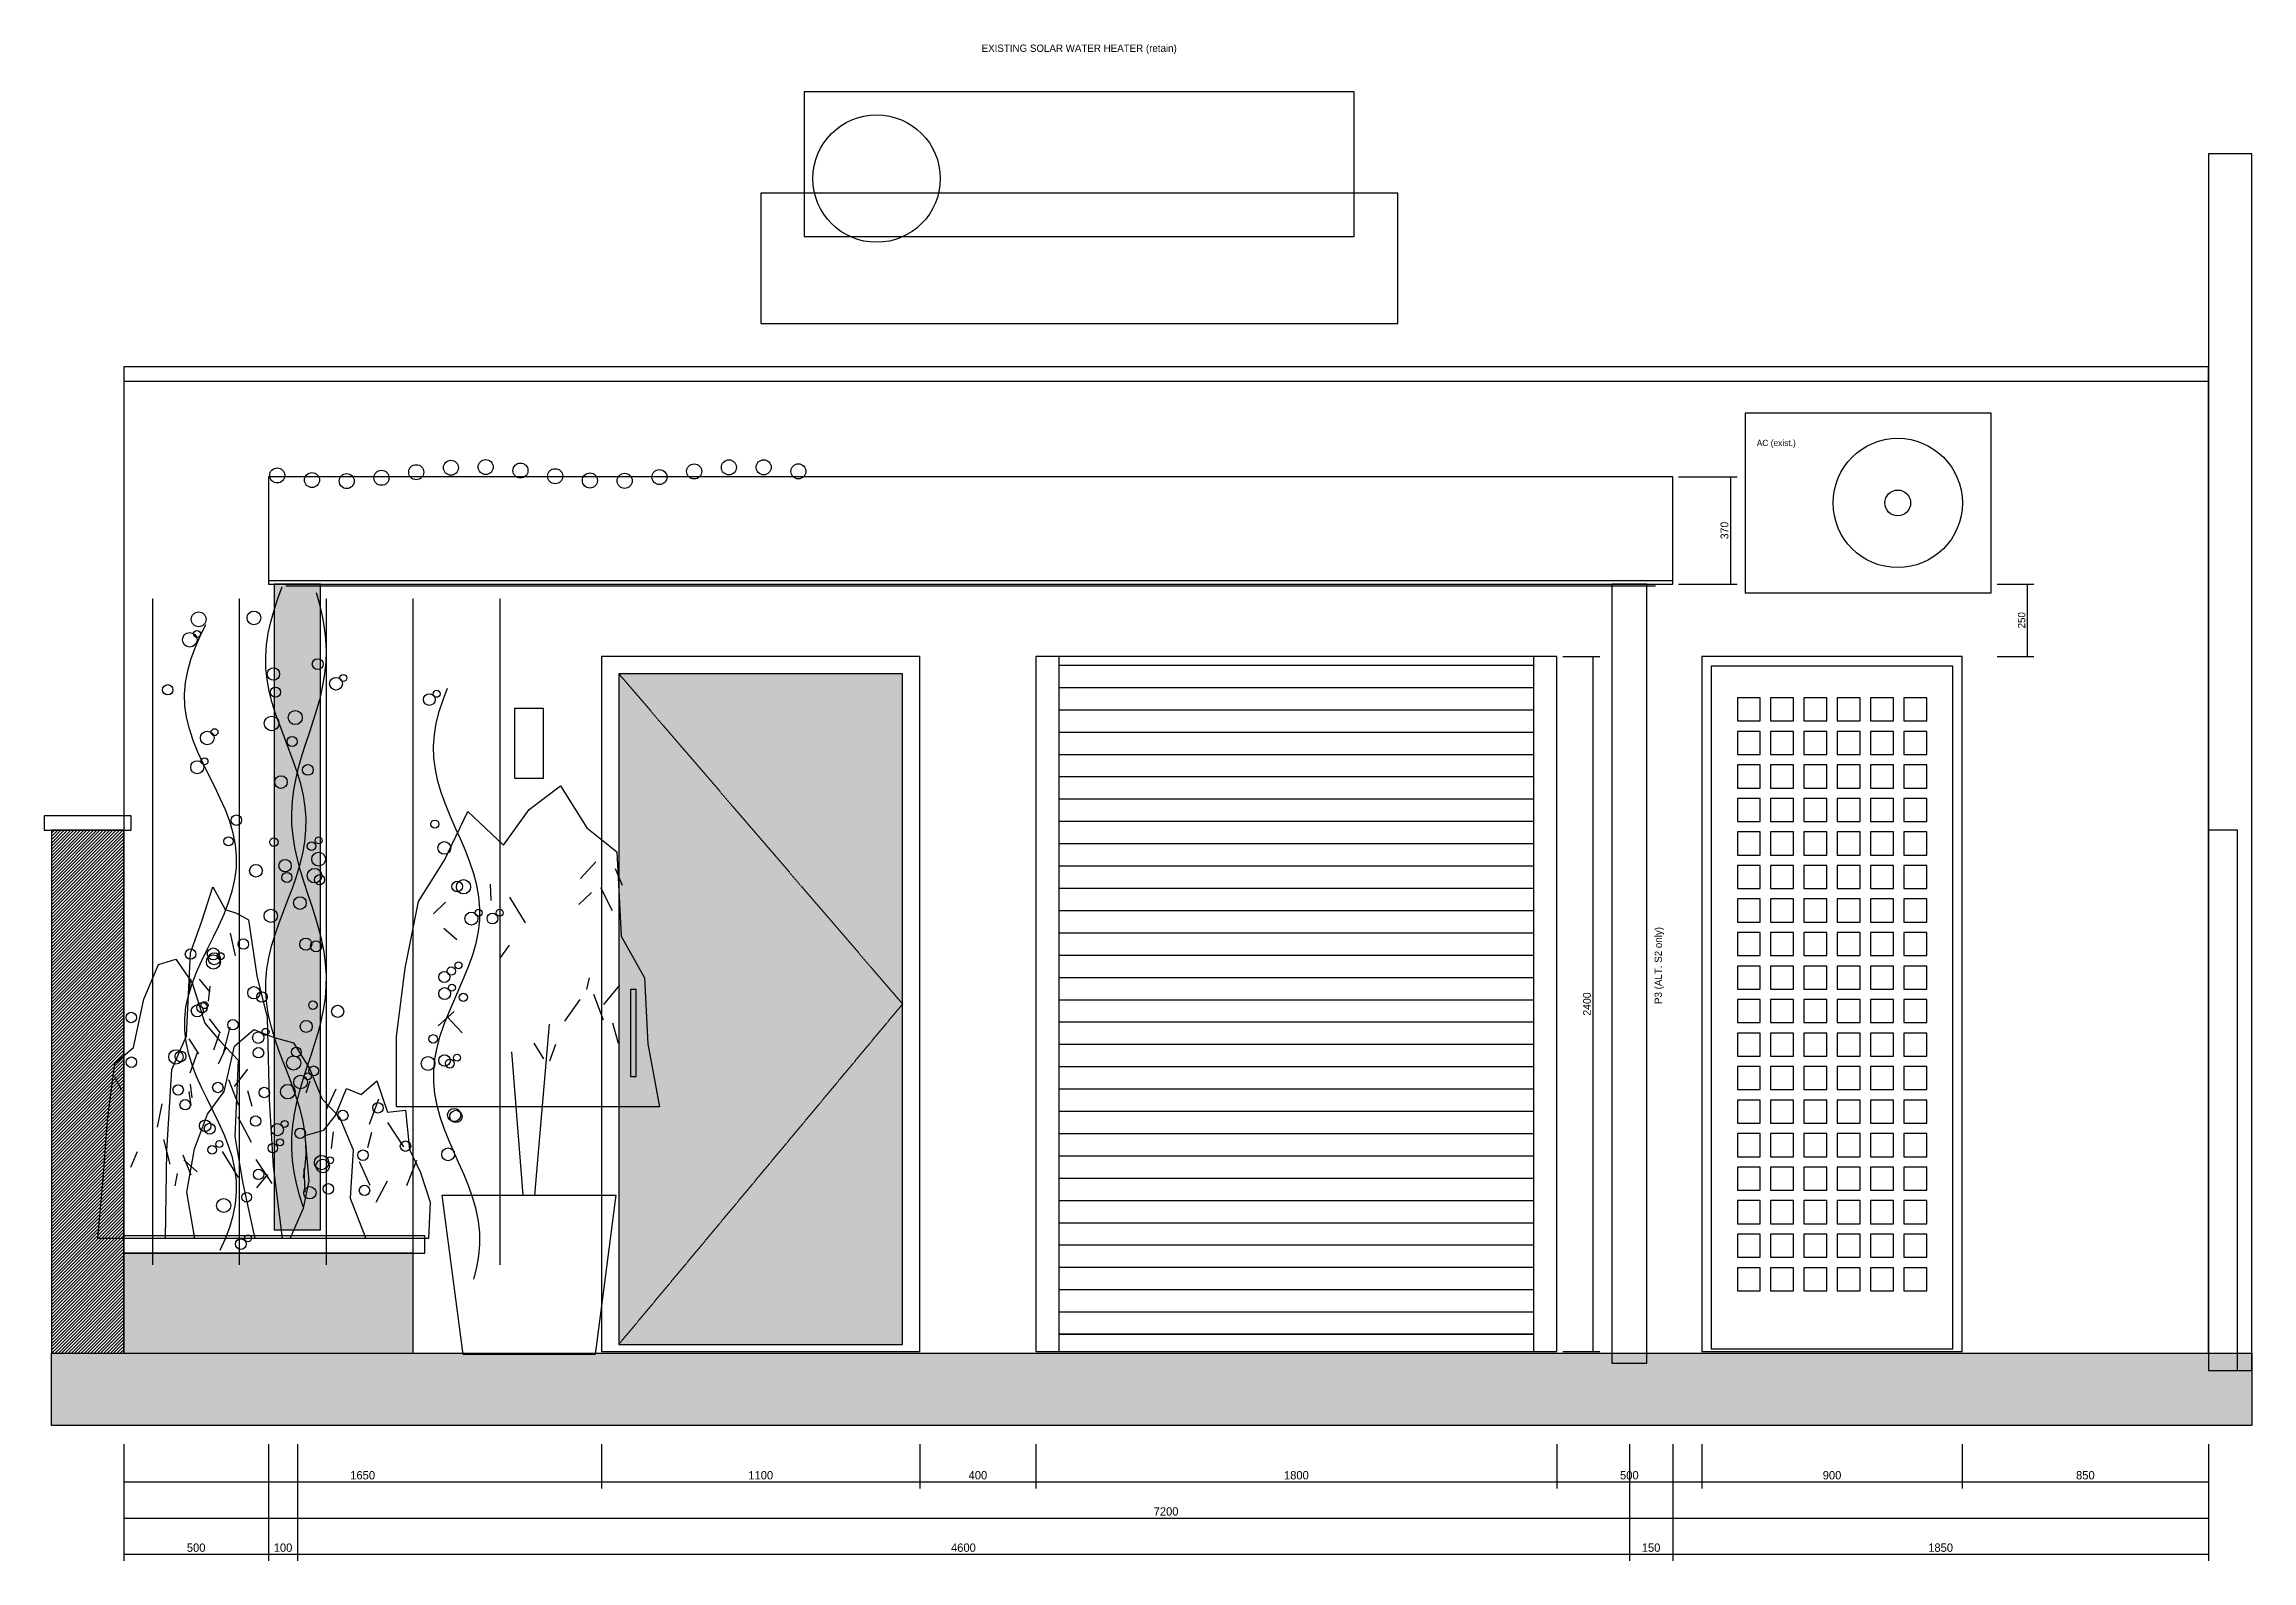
# Model space of a CAD drawing. Header units: millimetres. Extents: x -3750 to 66350, y -83500 to 3000.
# Drawn here: x -275 to 7350, y -20722 to -15486 of the extents above; entities that cross this region are included whole.
import ezdxf
from ezdxf.enums import TextEntityAlignment as Align

# ---------------------------------------------------------------- set-up
doc = ezdxf.new("R2010")
doc.units = ezdxf.units.MM
doc.linetypes.add('DASHED', pattern=[1.524, 1.27, -0.254])
for name, color, linetype in [('A-DIMS', 3, 'Continuous'), ('A-DOOR', 5, 'Continuous'), ('A-HATCH', 9, 'Continuous'), ('A-TEXT', 2, 'Continuous'), ('A-TIMBER', 30, 'Continuous'), ('A-WALL', 7, 'Continuous'), ('L-PLANT', 94, 'Continuous')]:
    doc.layers.add(name, color=color, linetype=linetype)

msp = doc.modelspace()

# ---------------------------------------------------------------- texts
at = {"layer": 'A-DIMS'}
for s, height, p in [('370', 27, (5550, -17165)), ('250', 25.2, (6575, -17475)), ('2400', 27, (5075, -18800))]:
    msp.add_text(s, height=height, rotation=90, dxfattribs=at).set_placement(p, align=Align.BOTTOM_CENTER)
for s, p in [('1650', (825, -20450)), ('1100', (2200, -20450)), ('400', (2950, -20450)), ('1800', (4050, -20450)), ('500', (5200, -20450)), ('900', (5900, -20450)), ('850', (6775, -20450)), ('7200', (3600, -20575)), ('500', (250, -20700)), ('100', (550, -20700)), ('4600', (2900, -20700)), ('150', (5275, -20700)), ('1850', (6275, -20700))]:
    msp.add_text(s, height=28.8, dxfattribs=at).set_placement(p, align=Align.BOTTOM_CENTER)
at = {"layer": 'A-TEXT'}
msp.add_text('EXISTING SOLAR WATER HEATER (retain)', height=25.2, dxfattribs=at).set_placement((3300, -15520), align=Align.BOTTOM_CENTER)
msp.add_text('AC (exist.)', height=21.6, dxfattribs=at).set_placement((5640, -16880), align=Align.BOTTOM_LEFT)
msp.add_text('P3 (ALT. S2 only)', height=25.2, rotation=90, dxfattribs=at).set_placement((5320, -18800), align=Align.BOTTOM_LEFT)

# ---------------------------------------------------------------- hatches: boundary and pattern name
at = {"layer": 'A-HATCH'}
h = msp.add_hatch(dxfattribs=at)
h.set_pattern_fill('ANSI36', scale=2.5)
h.paths.add_polyline_path([(520, -19580), (680, -19580), (680, -17350), (520, -17350)])
for points in [[(1710, -19975), (2690, -19975), (2690, -17660), (1710, -17660)], [(0, -20005), (1000, -20005), (1000, -19660), (0, -19660)]]:
    msp.add_hatch(color=8, dxfattribs=at).paths.add_polyline_path(points)
h = msp.add_hatch(dxfattribs=at)
h.set_pattern_fill('ANSI31', scale=2.5)
h.paths.add_polyline_path([(-250, -20005), (0, -20005), (0, -18200), (-250, -18200)])
h = msp.add_hatch(dxfattribs=at)
h.set_pattern_fill('EARTH', scale=2.5)
h.paths.add_polyline_path([(-250, -20005), (7350, -20005), (7350, -20255), (-250, -20255)])

# ---------------------------------------------------------------- linework, layer by layer
at = {"layer": 'A-DIMS'}
for p, q in [((5370, -16980), (5572.5, -16980)), ((5550, -17350), (5550, -16980)), ((5370, -17350), (5572.5, -17350)), ((6470, -17350), (6597.5, -17350)), ((6575, -17600), (6575, -17350)), ((4970, -17600), (5097.5, -17600)), ((5075, -20000), (5075, -17600)), ((6470, -17600), (6597.5, -17600)), ((4970, -20000), (5097.5, -20000)), ((0, -20320), (0, -20472.5)), ((0, -20320), (0, -20597.5)), ((0, -20320), (0, -20722.5)), ((500, -20320), (500, -20722.5)), ((500, -20320), (500, -20722.5)), ((600, -20320), (600, -20722.5)), ((600, -20320), (600, -20722.5)), ((1650, -20320), (1650, -20472.5)), ((1650, -20320), (1650, -20472.5)), ((2750, -20320), (2750, -20472.5)), ((2750, -20320), (2750, -20472.5)), ((3150, -20320), (3150, -20472.5)), ((3150, -20320), (3150, -20472.5)), ((4950, -20320), (4950, -20472.5)), ((4950, -20320), (4950, -20472.5)), ((5200, -20320), (5200, -20722.5)), ((5200, -20320), (5200, -20722.5)), ((5350, -20320), (5350, -20722.5)), ((5350, -20320), (5350, -20722.5)), ((5450, -20320), (5450, -20472.5)), ((5450, -20320), (5450, -20472.5)), ((6350, -20320), (6350, -20472.5)), ((6350, -20320), (6350, -20472.5)), ((7200, -20320), (7200, -20472.5)), ((7200, -20320), (7200, -20597.5)), ((7200, -20320), (7200, -20722.5)), ((0, -20450), (1650, -20450)), ((1650, -20450), (2750, -20450)), ((2750, -20450), (3150, -20450)), ((3150, -20450), (4950, -20450)), ((4950, -20450), (5450, -20450)), ((5450, -20450), (6350, -20450)), ((6350, -20450), (7200, -20450)), ((0, -20575), (7200, -20575)), ((0, -20700), (500, -20700)), ((500, -20700), (600, -20700)), ((600, -20700), (5200, -20700)), ((5200, -20700), (5350, -20700)), ((5350, -20700), (7200, -20700))]:
    msp.add_line(p, q, dxfattribs=at)
at = {"layer": 'A-DOOR'}
for p, q in [((3230, -17630), (4870, -17630)), ((3230, -17707), (4870, -17707)), ((3230, -17784), (4870, -17784)), ((3230, -17861), (4870, -17861)), ((3230, -17938), (4870, -17938)), ((3230, -18015), (4870, -18015)), ((3230, -18092), (4870, -18092)), ((3230, -18169), (4870, -18169)), ((3230, -18246), (4870, -18246)), ((3230, -18323), (4870, -18323)), ((3230, -18400), (4870, -18400)), ((3230, -18477), (4870, -18477)), ((3230, -18554), (4870, -18554)), ((3230, -18631), (4870, -18631)), ((3230, -18708), (4870, -18708)), ((3230, -18785), (4870, -18785)), ((3230, -18862), (4870, -18862)), ((3230, -18939), (4870, -18939)), ((3230, -19016), (4870, -19016)), ((3230, -19093), (4870, -19093)), ((3230, -19170), (4870, -19170)), ((3230, -19247), (4870, -19247)), ((3230, -19324), (4870, -19324)), ((3230, -19401), (4870, -19401)), ((3230, -19478), (4870, -19478)), ((3230, -19555), (4870, -19555)), ((3230, -19632), (4870, -19632)), ((3230, -19709), (4870, -19709)), ((3230, -19786), (4870, -19786)), ((3230, -19863), (4870, -19863)), ((3230, -19940), (4870, -19940))]:
    msp.add_line(p, q, dxfattribs=at)
for points in [[(1650, -20000), (2750, -20000), (2750, -17600), (1650, -17600)], [(3150, -20000), (4950, -20000), (4950, -17600), (3150, -17600)], [(3230, -20000), (4870, -20000), (4870, -17600), (3230, -17600)], [(5450, -20000), (6350, -20000), (6350, -17600), (5450, -17600)], [(1710, -19975), (2690, -19975), (2690, -17660), (1710, -17660)], [(1710, -19975), (2690, -19975), (2690, -17660), (1710, -17660)], [(5483, -19990), (6317, -19990), (6317, -17633), (5483, -17633)], [(5573, -17822.7), (5652, -17822.7), (5652, -17743), (5573, -17743)], [(5688, -17822.7), (5767, -17822.7), (5767, -17743), (5688, -17743)], [(5803, -17822.7), (5882, -17822.7), (5882, -17743), (5803, -17743)], [(5918, -17822.7), (5997, -17822.7), (5997, -17743), (5918, -17743)], [(6033, -17822.7), (6112, -17822.7), (6112, -17743), (6033, -17743)], [(6148, -17822.7), (6227, -17822.7), (6227, -17743), (6148, -17743)], [(5573, -17938.4), (5652, -17938.4), (5652, -17858.7), (5573, -17858.7)], [(5688, -17938.4), (5767, -17938.4), (5767, -17858.7), (5688, -17858.7)], [(5803, -17938.4), (5882, -17938.4), (5882, -17858.7), (5803, -17858.7)], [(5918, -17938.4), (5997, -17938.4), (5997, -17858.7), (5918, -17858.7)], [(6033, -17938.4), (6112, -17938.4), (6112, -17858.7), (6033, -17858.7)], [(6148, -17938.4), (6227, -17938.4), (6227, -17858.7), (6148, -17858.7)], [(5573, -18054.2), (5652, -18054.2), (5652, -17974.4), (5573, -17974.4)], [(5688, -18054.2), (5767, -18054.2), (5767, -17974.4), (5688, -17974.4)], [(5803, -18054.2), (5882, -18054.2), (5882, -17974.4), (5803, -17974.4)], [(5918, -18054.2), (5997, -18054.2), (5997, -17974.4), (5918, -17974.4)], [(6033, -18054.2), (6112, -18054.2), (6112, -17974.4), (6033, -17974.4)], [(6148, -18054.2), (6227, -18054.2), (6227, -17974.4), (6148, -17974.4)], [(5573, -18169.9), (5652, -18169.9), (5652, -18090.2), (5573, -18090.2)], [(5688, -18169.9), (5767, -18169.9), (5767, -18090.2), (5688, -18090.2)], [(5803, -18169.9), (5882, -18169.9), (5882, -18090.2), (5803, -18090.2)], [(5918, -18169.9), (5997, -18169.9), (5997, -18090.2), (5918, -18090.2)], [(6033, -18169.9), (6112, -18169.9), (6112, -18090.2), (6033, -18090.2)], [(6148, -18169.9), (6227, -18169.9), (6227, -18090.2), (6148, -18090.2)], [(5573, -18285.6), (5652, -18285.6), (5652, -18205.9), (5573, -18205.9)], [(5688, -18285.6), (5767, -18285.6), (5767, -18205.9), (5688, -18205.9)], [(5803, -18285.6), (5882, -18285.6), (5882, -18205.9), (5803, -18205.9)], [(5918, -18285.6), (5997, -18285.6), (5997, -18205.9), (5918, -18205.9)], [(6033, -18285.6), (6112, -18285.6), (6112, -18205.9), (6033, -18205.9)], [(6148, -18285.6), (6227, -18285.6), (6227, -18205.9), (6148, -18205.9)], [(5573, -18401.3), (5652, -18401.3), (5652, -18321.6), (5573, -18321.6)], [(5688, -18401.3), (5767, -18401.3), (5767, -18321.6), (5688, -18321.6)], [(5803, -18401.3), (5882, -18401.3), (5882, -18321.6), (5803, -18321.6)], [(5918, -18401.3), (5997, -18401.3), (5997, -18321.6), (5918, -18321.6)], [(6033, -18401.3), (6112, -18401.3), (6112, -18321.6), (6033, -18321.6)], [(6148, -18401.3), (6227, -18401.3), (6227, -18321.6), (6148, -18321.6)], [(5573, -18517.1), (5652, -18517.1), (5652, -18437.3), (5573, -18437.3)], [(5688, -18517.1), (5767, -18517.1), (5767, -18437.3), (5688, -18437.3)], [(5803, -18517.1), (5882, -18517.1), (5882, -18437.3), (5803, -18437.3)], [(5918, -18517.1), (5997, -18517.1), (5997, -18437.3), (5918, -18437.3)], [(6033, -18517.1), (6112, -18517.1), (6112, -18437.3), (6033, -18437.3)], [(6148, -18517.1), (6227, -18517.1), (6227, -18437.3), (6148, -18437.3)], [(5573, -18632.8), (5652, -18632.8), (5652, -18553.1), (5573, -18553.1)], [(5688, -18632.8), (5767, -18632.8), (5767, -18553.1), (5688, -18553.1)], [(5803, -18632.8), (5882, -18632.8), (5882, -18553.1), (5803, -18553.1)], [(5918, -18632.8), (5997, -18632.8), (5997, -18553.1), (5918, -18553.1)], [(6033, -18632.8), (6112, -18632.8), (6112, -18553.1), (6033, -18553.1)], [(6148, -18632.8), (6227, -18632.8), (6227, -18553.1), (6148, -18553.1)], [(5573, -18748.5), (5652, -18748.5), (5652, -18668.8), (5573, -18668.8)], [(5688, -18748.5), (5767, -18748.5), (5767, -18668.8), (5688, -18668.8)], [(5803, -18748.5), (5882, -18748.5), (5882, -18668.8), (5803, -18668.8)], [(5918, -18748.5), (5997, -18748.5), (5997, -18668.8), (5918, -18668.8)], [(6033, -18748.5), (6112, -18748.5), (6112, -18668.8), (6033, -18668.8)], [(6148, -18748.5), (6227, -18748.5), (6227, -18668.8), (6148, -18668.8)], [(5573, -18864.2), (5652, -18864.2), (5652, -18784.5), (5573, -18784.5)], [(5688, -18864.2), (5767, -18864.2), (5767, -18784.5), (5688, -18784.5)], [(5803, -18864.2), (5882, -18864.2), (5882, -18784.5), (5803, -18784.5)], [(5918, -18864.2), (5997, -18864.2), (5997, -18784.5), (5918, -18784.5)], [(6033, -18864.2), (6112, -18864.2), (6112, -18784.5), (6033, -18784.5)], [(6148, -18864.2), (6227, -18864.2), (6227, -18784.5), (6148, -18784.5)], [(5573, -18979.9), (5652, -18979.9), (5652, -18900.2), (5573, -18900.2)], [(5688, -18979.9), (5767, -18979.9), (5767, -18900.2), (5688, -18900.2)], [(5803, -18979.9), (5882, -18979.9), (5882, -18900.2), (5803, -18900.2)], [(5918, -18979.9), (5997, -18979.9), (5997, -18900.2), (5918, -18900.2)], [(6033, -18979.9), (6112, -18979.9), (6112, -18900.2), (6033, -18900.2)], [(6148, -18979.9), (6227, -18979.9), (6227, -18900.2), (6148, -18900.2)], [(5573, -19095.7), (5652, -19095.7), (5652, -19015.9), (5573, -19015.9)], [(5688, -19095.7), (5767, -19095.7), (5767, -19015.9), (5688, -19015.9)], [(5803, -19095.7), (5882, -19095.7), (5882, -19015.9), (5803, -19015.9)], [(5918, -19095.7), (5997, -19095.7), (5997, -19015.9), (5918, -19015.9)], [(6033, -19095.7), (6112, -19095.7), (6112, -19015.9), (6033, -19015.9)], [(6148, -19095.7), (6227, -19095.7), (6227, -19015.9), (6148, -19015.9)], [(5573, -19211.4), (5652, -19211.4), (5652, -19131.7), (5573, -19131.7)], [(5688, -19211.4), (5767, -19211.4), (5767, -19131.7), (5688, -19131.7)], [(5803, -19211.4), (5882, -19211.4), (5882, -19131.7), (5803, -19131.7)], [(5918, -19211.4), (5997, -19211.4), (5997, -19131.7), (5918, -19131.7)], [(6033, -19211.4), (6112, -19211.4), (6112, -19131.7), (6033, -19131.7)], [(6148, -19211.4), (6227, -19211.4), (6227, -19131.7), (6148, -19131.7)], [(5573, -19327.1), (5652, -19327.1), (5652, -19247.4), (5573, -19247.4)], [(5688, -19327.1), (5767, -19327.1), (5767, -19247.4), (5688, -19247.4)], [(5803, -19327.1), (5882, -19327.1), (5882, -19247.4), (5803, -19247.4)], [(5918, -19327.1), (5997, -19327.1), (5997, -19247.4), (5918, -19247.4)], [(6033, -19327.1), (6112, -19327.1), (6112, -19247.4), (6033, -19247.4)], [(6148, -19327.1), (6227, -19327.1), (6227, -19247.4), (6148, -19247.4)], [(5573, -19442.8), (5652, -19442.8), (5652, -19363.1), (5573, -19363.1)], [(5688, -19442.8), (5767, -19442.8), (5767, -19363.1), (5688, -19363.1)], [(5803, -19442.8), (5882, -19442.8), (5882, -19363.1), (5803, -19363.1)], [(5918, -19442.8), (5997, -19442.8), (5997, -19363.1), (5918, -19363.1)], [(6033, -19442.8), (6112, -19442.8), (6112, -19363.1), (6033, -19363.1)], [(6148, -19442.8), (6227, -19442.8), (6227, -19363.1), (6148, -19363.1)], [(5573, -19558.6), (5652, -19558.6), (5652, -19478.8), (5573, -19478.8)], [(5688, -19558.6), (5767, -19558.6), (5767, -19478.8), (5688, -19478.8)], [(5803, -19558.6), (5882, -19558.6), (5882, -19478.8), (5803, -19478.8)], [(5918, -19558.6), (5997, -19558.6), (5997, -19478.8), (5918, -19478.8)], [(6033, -19558.6), (6112, -19558.6), (6112, -19478.8), (6033, -19478.8)], [(6148, -19558.6), (6227, -19558.6), (6227, -19478.8), (6148, -19478.8)], [(5573, -19674.3), (5652, -19674.3), (5652, -19594.6), (5573, -19594.6)], [(5688, -19674.3), (5767, -19674.3), (5767, -19594.6), (5688, -19594.6)], [(5803, -19674.3), (5882, -19674.3), (5882, -19594.6), (5803, -19594.6)], [(5918, -19674.3), (5997, -19674.3), (5997, -19594.6), (5918, -19594.6)], [(6033, -19674.3), (6112, -19674.3), (6112, -19594.6), (6033, -19594.6)], [(6148, -19674.3), (6227, -19674.3), (6227, -19594.6), (6148, -19594.6)], [(5573, -19790), (5652, -19790), (5652, -19710.3), (5573, -19710.3)], [(5688, -19790), (5767, -19790), (5767, -19710.3), (5688, -19710.3)], [(5803, -19790), (5882, -19790), (5882, -19710.3), (5803, -19710.3)], [(5918, -19790), (5997, -19790), (5997, -19710.3), (5918, -19710.3)], [(6033, -19790), (6112, -19790), (6112, -19710.3), (6033, -19710.3)], [(6148, -19790), (6227, -19790), (6227, -19710.3), (6148, -19710.3)]]:
    msp.add_lwpolyline(points, close=True, dxfattribs=at)
at = {"layer": 'A-TIMBER'}
msp.add_lwpolyline([(520, -19580), (680, -19580), (680, -17350), (520, -17350)], close=True, dxfattribs=at)
at = {"layer": 'A-WALL'}
for p, q in [((500, -17338), (5350, -17338)), ((560, -17356), (5290, -17356)), ((1420, -19460), (1470, -18870)), ((1380, -19460), (1340, -18965)), ((-250, -20005), (7350, -20005))]:
    msp.add_line(p, q, dxfattribs=at)
at = {"layer": 'A-WALL', "linetype": 'DASHED'}
for p, q in [((100, -19700), (100, -17400)), ((400, -19700), (400, -17400)), ((700, -19700), (700, -17400)), ((1000, -19700), (1000, -17400)), ((1300, -19700), (1300, -17400)), ((1710, -17660), (2690, -18800)), ((1710, -19975), (2690, -18800))]:
    msp.add_line(p, q, dxfattribs=at)
for points in [[(2350, -16150), (4250, -16150), (4250, -15650), (2350, -15650)], [(2200, -16450), (4400, -16450), (4400, -16000), (2200, -16000)], [(5140, -20040), (5260, -20040), (5260, -17350), (5140, -17350)]]:
    msp.add_lwpolyline(points, close=True, dxfattribs=at)
at = {"layer": 'A-WALL'}
for points in [[(7200, -20065), (7350, -20065), (7350, -15865), (7200, -15865)], [(0, -20005), (7200, -20005), (7200, -16600), (0, -16600)], [(0, -16650), (7200, -16650), (7200, -16600), (0, -16600)], [(5600, -17380), (6450, -17380), (6450, -16760), (5600, -16760)], [(500, -17350), (5350, -17350), (5350, -16980), (500, -16980)], [(1350, -18020), (1450, -18020), (1450, -17780), (1350, -17780)], [(-275, -18200), (25, -18200), (25, -18150), (-275, -18150)], [(-250, -20005), (0, -20005), (0, -18200), (-250, -18200)], [(7200, -20065), (7300, -20065), (7300, -18200), (7200, -18200)], [(1750, -19050), (1770, -19050), (1770, -18750), (1750, -18750)], [(1100, -19460), (1700, -19460), (1628, -20010), (1172, -20010)], [(0, -19660), (1040, -19660), (1040, -19600), (0, -19600)], [(0, -20005), (1000, -20005), (1000, -19660), (0, -19660)], [(3230, -20000), (4870, -20000), (4870, -19940), (3230, -19940)], [(-250, -20005), (7350, -20005), (7350, -20255), (-250, -20255)]]:
    msp.add_lwpolyline(points, close=True, dxfattribs=at)
for centre, radius in [((2600, -15950), 220), ((6127, -17070), 223.2), ((1130, -16948.3), 26), ((1250, -16946), 26), ((2090, -16947), 26), ((2210, -16946.9), 26), ((530, -16974.8), 26), ((650, -16990.9), 26), ((770, -16994.4), 26), ((890, -16983.1), 26), ((1010, -16963.8), 26), ((1370, -16958.2), 26), ((1490, -16977.6), 26), ((1610, -16992.4), 26), ((1730, -16993.6), 26), ((1850, -16980.5), 26), ((1970, -16961), 26), ((2330, -16960.9), 26), ((6127, -17070), 44.6), ((252.9, -17522.3), 12), ((757.9, -17674.1), 12), ((1080.3, -17728.9), 12), ((313.3, -17861.4), 12), ((278.8, -17962.3), 12), ((673.3, -18235), 12), ((1225.6, -18485.1), 12), ((1298.3, -18484.8), 12), ((413, -18592.9), 18), ((230.6, -18627.5), 18), ((334.5, -18634.8), 12), ((1156, -18666.1), 12), ((1133.2, -18743.9), 12), ((25.9, -18846.6), 18), ((270.4, -18812.3), 18), ((278.9, -18804), 12), ((477.3, -18775.7), 18), ((377.1, -18871.6), 18), ((489.6, -18896.1), 12), ((26.5, -19000.9), 18), ((465.2, -18968.2), 18), ((1151.1, -18985.6), 12), ((635.6, -19049.3), 12), ((187.8, -19096.5), 18), ((212.1, -19147.6), 18), ((324.8, -19088.3), 18), ((485.4, -19105.4), 18), ((455.3, -19204.1), 18), ((555.5, -19213.8), 12), ((756.6, -19184.7), 18), ((878, -19158.5), 18), ((330.3, -19283.5), 12), ((539.8, -19277.6), 12), ((973, -19290.8), 18), ((712, -19339.4), 12), ((826.2, -19322), 18), ((465.6, -19388.4), 18), ((706.6, -19438.2), 18), ((831.5, -19443.6), 18), ((429.3, -19608.9), 12)]:
    msp.add_circle(centre, radius, dxfattribs=at)
at = {"layer": 'L-PLANT'}
for p, q in [((1577, -18366.8), (1630.1, -18309.6)), ((1723, -18391.2), (1698.9, -18333.1)), ((1069.7, -18489), (1111.1, -18448)), ((1268.4, -18442.3), (1266.1, -18386.5)), ((1387, -18519.6), (1333.8, -18430.8)), ((1572, -18456.7), (1615.1, -18414.9)), ((1688.2, -18478.1), (1647.4, -18398.3)), ((385.4, -18633.8), (368.9, -18555.8)), ((1149.9, -18578.8), (1105.1, -18538.8)), ((1299.5, -18641.8), (1332.5, -18596.4)), ((220.7, -18786.2), (231.4, -18713.3)), ((298.4, -18759.6), (261.9, -18713.9)), ((292.9, -18790.7), (298.8, -18737.8)), ((1599.2, -18749.5), (1608.6, -18709.1)), ((1657.8, -18801.7), (1713.2, -18734.8)), ((1086.2, -18875.4), (1140.8, -18825.5)), ((1523.1, -18859.2), (1576, -18784.6)), ((1657.1, -18856), (1623, -18766.9)), ((334.6, -18900.6), (296.5, -18851.6)), ((311.6, -18957.7), (330.9, -18902)), ((344.9, -18970), (367.7, -18880.2)), ((1168.7, -18899.3), (1116.6, -18844.2)), ((1708.6, -18936.3), (1689.5, -18865.8)), ((259.1, -18972.4), (225.5, -18920.5)), ((228.9, -19037.3), (255.1, -18967.8)), ((327, -19006), (355.1, -18948)), ((1451.2, -18989.3), (1417.2, -18935.4)), ((1471.4, -18996), (1492.7, -18939.1)), ((-7.3, -19097.8), (-31.2, -19050.9)), ((397.6, -19150), (362.7, -19061.5)), ((382, -19085), (428.5, -19024.5)), ((233.3, -19149.9), (225.3, -19101.7)), ((236.5, -19124.2), (230.2, -19076.5)), ((443.7, -19153.7), (428.1, -19099.3)), ((630.2, -19106.9), (644.1, -19065.2)), ((701.8, -19161.6), (733.4, -19092.5)), ((848.7, -19215), (881.5, -19126.9)), ((116.8, -19225), (132.1, -19144.7)), ((441, -19278.6), (394.9, -19191)), ((966.7, -19292.7), (912.5, -19208.6)), ((160.5, -19352.9), (138.6, -19267.5)), ((717.5, -19298.8), (723.8, -19241.7)), ((843, -19295.9), (856.4, -19243)), ((24, -19363.7), (47.3, -19309.5)), ((232.7, -19390.9), (205.7, -19322.2)), ((253.2, -19379.4), (207.3, -19338.3)), ((396.4, -19399.1), (341.5, -19309.2)), ((512.9, -19420), (457.4, -19336.7)), ((851, -19427), (813.8, -19344.5)), ((978.1, -19426.4), (1011.8, -19338.7)), ((177, -19427.3), (185.8, -19385.6)), ((459.3, -19434.6), (497.4, -19388.3)), ((626, -19449.3), (623.2, -19367.9)), ((872.2, -19483.9), (911.3, -19410.6))]:
    msp.add_line(p, q, dxfattribs=at)
for points in [[(620.7, -19400), (626.9, -19360), (629.8, -19320), (629.3, -19280), (625.3, -19240), (618.1, -19200), (608.1, -19160), (595.7, -19120), (581.6, -19080), (566.4, -19040), (550.9, -19000), (535.8, -18960), (521.9, -18920), (509.9, -18880), (500.4, -18840), (493.8, -18800), (490.4, -18760), (490.5, -18720), (494, -18680), (500.7, -18640), (510.3, -18600), (522.4, -18560), (536.4, -18520), (551.5, -18480), (567, -18440), (582.2, -18400), (596.3, -18360), (608.6, -18320), (618.5, -18280), (625.5, -18240), (629.3, -18200), (629.7, -18160), (626.7, -18120), (620.4, -18080), (611.1, -18040), (599.3, -18000), (585.6, -17960), (570.6, -17920), (555.1, -17880), (539.8, -17840), (525.6, -17800), (513, -17760), (502.7, -17720), (495.3, -17680), (491, -17640), (490.1, -17600), (492.7, -17560), (498.5, -17520), (507.4, -17480), (518.9, -17440), (532.4, -17400), (547.3, -17360)], [(619.3, -19500), (607.4, -19460), (597.1, -19420), (588.9, -19380), (583.2, -19340), (580.3, -19300), (580.4, -19260), (583.4, -19220), (589.2, -19180), (597.4, -19140), (607.8, -19100), (619.8, -19060), (632.7, -19020), (646, -18980), (659, -18940), (671.1, -18900), (681.6, -18860), (690.1, -18820), (696.2, -18780), (699.4, -18740), (699.8, -18700), (697.2, -18660), (691.8, -18620), (683.8, -18580), (673.7, -18540), (662, -18500), (649.1, -18460), (635.8, -18420), (622.7, -18380), (610.5, -18340), (599.7, -18300), (590.9, -18260), (584.5, -18220), (580.8, -18180), (580.1, -18140), (582.3, -18100), (587.3, -18060), (594.9, -18020), (604.8, -17980), (616.4, -17940), (629.1, -17900), (642.4, -17860), (655.5, -17820), (667.9, -17780), (678.9, -17740), (688, -17700), (694.8, -17660), (698.8, -17620), (700, -17580), (698.2, -17540), (693.5, -17500), (686.2, -17460), (676.7, -17420), (665.3, -17380)], [(333.2, -19650), (350.8, -19610), (366, -19570), (377.8, -19530), (385.9, -19490), (389.7, -19450), (389.1, -19410), (384.1, -19370), (375, -19330), (362.2, -19290), (346.4, -19250), (328.2, -19210), (308.7, -19170), (288.7, -19130), (269.3, -19090), (251.4, -19050), (235.9, -19010), (223.6, -18970), (215, -18930), (210.6, -18890), (210.5, -18850), (214.9, -18810), (223.5, -18770), (235.8, -18730), (251.3, -18690), (269.2, -18650), (288.6, -18610), (308.5, -18570), (328.1, -18530), (346.2, -18490), (362.1, -18450), (374.9, -18410), (384.1, -18370), (389.1, -18330), (389.7, -18290), (385.9, -18250), (377.9, -18210), (366.1, -18170), (351, -18130), (333.4, -18090), (314.1, -18050), (294.2, -18010), (274.6, -17970), (256.2, -17930), (239.9, -17890), (226.6, -17850), (216.9, -17810), (211.3, -17770), (210.1, -17730), (213.3, -17690), (220.7, -17650), (232.1, -17610), (246.8, -17570), (264.1, -17530), (283.2, -17490)], [(1208.6, -19750), (1219.2, -19710), (1226.3, -19670), (1229.7, -19630), (1229.2, -19590), (1224.8, -19550), (1216.7, -19510), (1205.3, -19470), (1191.2, -19430), (1175.1, -19390), (1157.7, -19350), (1140, -19310), (1122.7, -19270), (1106.8, -19230), (1093.1, -19190), (1082.1, -19150), (1074.4, -19110), (1070.5, -19070), (1070.5, -19030), (1074.4, -18990), (1082, -18950), (1092.9, -18910), (1106.7, -18870), (1122.6, -18830), (1139.8, -18790), (1157.6, -18750), (1174.9, -18710), (1191.1, -18670), (1205.2, -18630), (1216.6, -18590), (1224.7, -18550), (1229.2, -18510), (1229.7, -18470), (1226.4, -18430), (1219.3, -18390), (1208.7, -18350), (1195.3, -18310), (1179.7, -18270), (1162.6, -18230), (1144.9, -18190), (1127.4, -18150), (1111, -18110), (1096.6, -18070), (1084.8, -18030), (1076.2, -17990), (1071.2, -17950), (1070.1, -17910), (1072.9, -17870), (1079.5, -17830), (1089.6, -17790), (1102.7, -17750), (1118.1, -17710)]]:
    msp.add_lwpolyline(points, dxfattribs=at)
for points in [[(942.3, -19155), (942.3, -18912.4), (972.3, -18676.7), (1017.4, -18446.5), (1107.4, -18303), (1188.6, -18135.4), (1311.2, -18252), (1400, -18128.4), (1508.9, -18047), (1599.7, -18192), (1702.5, -18274.1), (1718.4, -18565.4), (1798.6, -18709.2), (1809.9, -18937.8), (1849.8, -19155)], [(144.1, -19610), (148.3, -19307.2), (165.7, -19026.2), (216.5, -18909.8), (230.3, -18622.7), (269.8, -18513.9), (307.9, -18395.5), (350, -18474.2), (389, -18486.1), (430.6, -18508.8), (460, -18702.5), (495.6, -18846.1), (501.6, -19129.8), (516.5, -19360), (546.9, -19610)], [(-89.8, -19610), (-71.3, -19403.5), (-56.2, -19200.5), (-30.9, -19004.5), (33.9, -18950.6), (69.4, -18783), (120, -18663.2), (180, -18645.3), (236, -18727.3), (279.5, -18866.2), (331.3, -18927.1), (394.7, -18993.5), (383.3, -19257.5), (411.6, -19419.7), (452.3, -19610)], [(245.1, -19610), (218.2, -19449.3), (244.4, -19300.3), (288.9, -19179.9), (346.5, -19102.4), (382.8, -18945), (449.4, -18888.2), (520, -18915.1), (586.2, -18933.6), (641.3, -19022.3), (684.7, -19128), (745.5, -19190.3), (792.7, -19303.6), (781.8, -19470.6), (836.4, -19610)], [(574.6, -19610), (620.2, -19504.6), (640.6, -19410.3), (626.5, -19253.5), (690.9, -19235.8), (731.5, -19185.3), (768.8, -19091.2), (820, -19112.9), (873.9, -19064.7), (910.9, -19173.8), (973.1, -19166.4), (987.2, -19301.9), (1025.2, -19381.6), (1058, -19484.4), (1051.9, -19610)]]:
    msp.add_lwpolyline(points, close=True, dxfattribs=at)
for centre, radius in [((258.6, -17471.9), 25.7), ((449.5, -17466.9), 23.7), ((227.9, -17542.3), 25.1), ((670, -17626.4), 18.8), ((517.1, -17660.5), 21.3), ((732.9, -17694.1), 22), ((151.9, -17715), 17.9), ((523.8, -17723.3), 17.5), ((1055.3, -17748.9), 20.1), ((510.6, -17831.4), 25.2), ((592.3, -17810.8), 24.4), ((288.3, -17881.4), 23.5), ((581.3, -17893.5), 17.5), ((253.8, -17982.3), 22.5), ((635.9, -17991.8), 18.6), ((543, -18033.7), 21.7), ((388.8, -18165.2), 18), ((361.8, -18238), 15.8), ((1074.3, -18178.8), 14.1), ((518.7, -18241.1), 14.6), ((648.3, -18255), 14.7), ((672.9, -18299.8), 23.9), ((1107.1, -18261), 22), ((456.5, -18340), 21.8), ((557.3, -18322.3), 21.4), ((563, -18362.8), 17.4), ((658.8, -18356.8), 25.1), ((676.3, -18370.8), 17.5), ((1151.3, -18394.3), 18.4), ((1173.4, -18395.2), 24.6), ((608.5, -18451.5), 21.8), ((507.7, -18495.6), 23), ((1200.6, -18505.1), 22.4), ((1273.3, -18504.8), 18.6), ((628.5, -18593.3), 20.9), ((663.8, -18600.9), 19.1), ((309.5, -18654.8), 24.3), ((309, -18627.1), 20.7), ((312.4, -18643.9), 20.6), ((1131, -18686.1), 14.5), ((449.7, -18760.9), 21.2), ((1108.2, -18763.9), 20.6), ((1106.9, -18706.7), 19.1), ((253.9, -18824), 20.8), ((653.2, -18803.8), 14.6), ((738.8, -18825.4), 21), ((1172.7, -18777.1), 14.1), ((464.6, -18916.1), 19.7), ((630.3, -18877.3), 20.9), ((1068.8, -18920.5), 14.7), ((180.1, -18982.5), 24.7), ((196.1, -18980.9), 18.7), ((586.7, -19003.5), 24.4), ((595.7, -18965.9), 16.9), ((1051, -19005.2), 23.9), ((1107.8, -18995), 19.7), ((610.6, -19069.3), 23.6), ((655.6, -19030.9), 17), ((1126.1, -19005.6), 15.4), ((566.5, -19102.6), 25), ((281.1, -19220.3), 20), ((296.8, -19230.5), 18.6), ((530.5, -19233.8), 21), ((1141, -19183.1), 22.7), ((1147, -19188.2), 21.2), ((305.3, -19303.5), 14.8), ((514.8, -19297.6), 16.6), ((609.4, -19246.2), 18.1), ((683, -19347.4), 24.8), ((687, -19359.4), 23.2), ((1120.2, -19319), 22.2), ((642.8, -19451.5), 21.3), ((345, -19495.5), 24.2), ((424.4, -19467), 16.8), ((404.3, -19628.9), 18.6)]:
    msp.add_circle(centre, radius, dxfattribs=at)

msp.set_redraw_order([(e.dxf.handle, doc.entitydb.next_handle()) for e in msp.query("TEXT MTEXT ATTDEF DIMENSION ARC_DIMENSION")])  # texts and dimensions are drawn at this point

doc.saveas('drawing.dxf')
